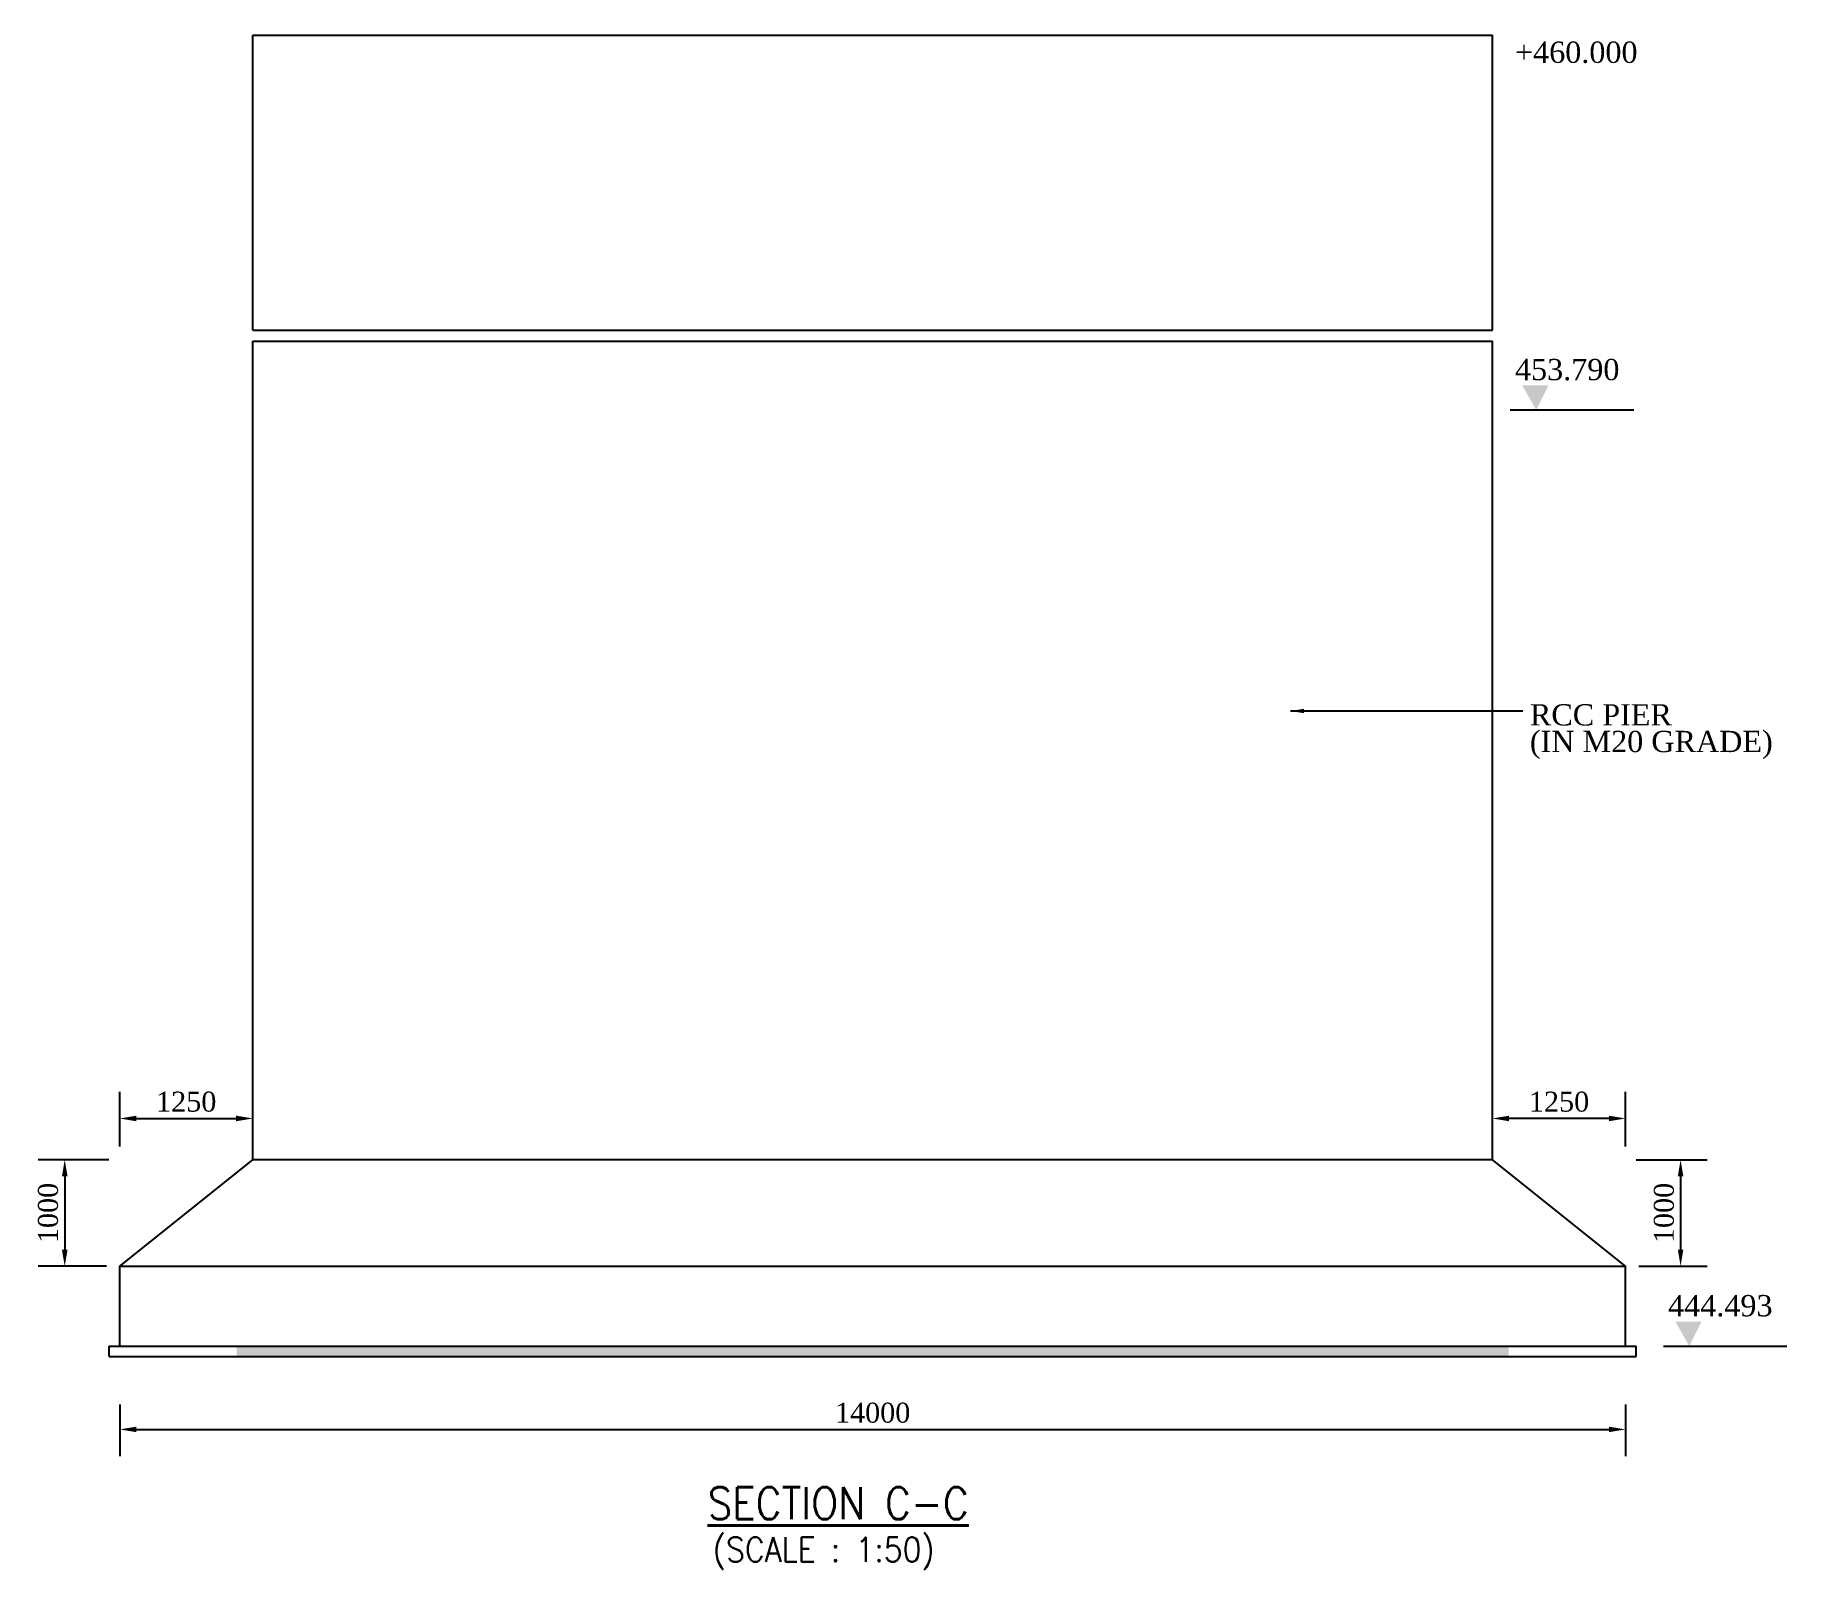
# Model space of a CAD drawing. Header units: inches. Extents: x -400915 to 515323, y 79868 to 577806.
# Drawn here: x 288047 to 304510, y 317768 to 332193 of the extents above; entities that cross this region are included whole.
import ezdxf

# ---------------------------------------------------------------- set-up
doc = ezdxf.new("R2010")
doc.units = ezdxf.units.IN
doc.header["$LTSCALE"] = 0.315
doc.header["$MEASUREMENT"] = 0
doc.layers.get('0').update_dxf_attribs({"color": 9})
for name, color, linetype, lineweight in [('DIM', 1, 'Continuous', 20), ('DMT', 5, 'Continuous', 25), ('TXC', 7, 'Continuous', 40)]:
    doc.layers.add(name, color=color, linetype=linetype, lineweight=lineweight)
doc.layers.add('rec', color=7, linetype='Continuous')
doc.layers.add('stru', color=2, linetype='Continuous')
doc.styles.add('S1', font='ROMANS.shx')
doc.styles.get("Standard").update_dxf_attribs({"font": 'romantic.ttf'})
doc.linetypes.add('ZIGZAG', pattern='A,0.00254,-5.08,[131,ltypeshp.shx,S=5.08,R=0,X=-5.08,Y=0],-10.16,[131,ltypeshp.shx,S=5.08,R=180,X=5.08,Y=0],-5.08', length=20.32254)
doc.dimstyles.new('kri', dxfattribs={"dimtxt": 150, "dimasz": 125, "dimexe": 0.18, "dimexo": 0.0625, "dimgap": 0.09, "dimtad": 1, "dimdec": 0, "dimrnd": 1, "dimzin": 0, "dimdsep": 46, "dimtxsty": 'Standard', "dimblk": 'OBLIQUE', "dimcen": 0.09, "dimclrd": 1, "dimclre": 5, "dimclrt": 3, "dimadec": 0, "dimazin": 0, "dimtfac": 1, "dimtdec": 0, "dimtofl": 0, "dimtmove": 2, "dimatfit": 3, "dimfxl": 1, "dimtolj": 1, "dimtzin": 0, "dimarcsym": 0})

msp = doc.modelspace()

# ---------------------------------------------------------------- texts
at = {"layer": 'DMT', "style": 'S1', "width": 0.9}
msp.add_text('(SCALE : 1:50)', height=230, dxfattribs=at).set_placement((294416.4, 317845))
at = {"layer": 'stru'}
for s, p in [('+460.000', (301953.7, 331931)), ('453.790', (301953.7, 328949.2)), ('RCC PIER', (302094.1, 325704.3)), ('(IN M20 GRADE)', (302094.1, 325453.9)), ('444.493', (303392.6, 320152.2))]:
    msp.add_text(s, height=200, dxfattribs=at).set_placement(p)
at = {"layer": 'TXC', "style": 'S1', "width": 0.9}
msp.add_text('%%USECTION C-C', height=300, dxfattribs=at).set_placement((294367.7, 318245.3))

# ---------------------------------------------------------------- blocks, each defined once
blk = doc.blocks.new('*D5')
at = {"layer": 'Defpoints', "color": 0, "ltscale": 0.5, "transparency": 16777216}
for p in [(290093, 322011), (288843, 321623), (290093, 321623)]:
    blk.add_point(p, dxfattribs=at)
at = {"layer": 'rec', "color": 1, "lineweight": -2, "ltscale": 0.5, "transparency": 16777216}
for p, q in [((288843, 321748), (288843, 322261)), ((290093, 321748), (290093, 322261)), ((288999, 322011), (289937, 322011))]:
    blk.add_line(p, q, dxfattribs=at)
at = {"layer": 'rec', "color": 1, "ltscale": 0.5, "transparency": 16777216}
for points in [[(288999, 322037), (288999, 321985), (288843, 322011)], [(289937, 322037), (289937, 321985), (290093, 322011)]]:
    blk.add_solid(points, dxfattribs=at)
at = {"layer": 'rec', "color": 3, "ltscale": 0.5, "transparency": 16777216, "insert": (289468, 322168), "char_height": 187.5, "attachment_point": 5}
blk.add_mtext('\\A1;1250', dxfattribs=at)
blk = doc.blocks.new('*D6')
at = {"layer": 'Defpoints', "color": 0, "ltscale": 0.5, "transparency": 16777216}
for p in [(288867, 321623), (288326, 320623), (288843, 320623)]:
    blk.add_point(p, dxfattribs=at)
at = {"layer": 'rec', "color": 1, "lineweight": -2, "ltscale": 0.5, "transparency": 16777216}
for p, q in [((288742, 321623), (288076, 321623)), ((288326, 321467), (288326, 320779)), ((288718, 320623), (288076, 320623))]:
    blk.add_line(p, q, dxfattribs=at)
at = {"layer": 'rec', "color": 1, "ltscale": 0.5, "transparency": 16777216}
for points in [[(288300, 321467), (288353, 321467), (288326, 321623)], [(288300, 320779), (288353, 320779), (288326, 320623)]]:
    blk.add_solid(points, dxfattribs=at)
at = {"layer": 'rec', "color": 3, "ltscale": 0.5, "transparency": 16777216, "insert": (288170, 321123), "char_height": 187.5, "attachment_point": 5, "rotation": 90}
blk.add_mtext('\\A1;1000', dxfattribs=at)
blk = doc.blocks.new('*D7')
at = {"layer": 'Defpoints', "color": 0, "ltscale": 0.5, "transparency": 16777216}
for p in [(288843, 319449), (302993, 319449), (302993, 319089)]:
    blk.add_point(p, dxfattribs=at)
at = {"layer": 'rec', "color": 1, "lineweight": -2, "ltscale": 0.5, "transparency": 16777216}
for p, q in [((288843, 319324), (288843, 318839)), ((302993, 319324), (302993, 318839)), ((288999, 319089), (302837, 319089))]:
    blk.add_line(p, q, dxfattribs=at)
at = {"layer": 'rec', "color": 1, "ltscale": 0.5, "transparency": 16777216}
for points in [[(288999, 319115), (288999, 319063), (288843, 319089)], [(302837, 319115), (302837, 319063), (302993, 319089)]]:
    blk.add_solid(points, dxfattribs=at)
at = {"layer": 'rec', "color": 3, "ltscale": 0.5, "transparency": 16777216, "insert": (295918, 319245), "char_height": 187.5, "attachment_point": 5}
blk.add_mtext('\\A1;14000', dxfattribs=at)
blk = doc.blocks.new('*D9')
at = {"layer": 'Defpoints', "color": 0, "ltscale": 0.5, "transparency": 16777216}
for p in [(301743, 322011), (301743, 321623), (302993, 321623)]:
    blk.add_point(p, dxfattribs=at)
at = {"layer": 'rec', "color": 1, "lineweight": -2, "ltscale": 0.5, "transparency": 16777216}
for p, q in [((301743, 321748), (301743, 322261)), ((302993, 321748), (302993, 322261)), ((302837, 322011), (301899, 322011))]:
    blk.add_line(p, q, dxfattribs=at)
at = {"layer": 'rec', "color": 1, "ltscale": 0.5, "transparency": 16777216}
for points in [[(301899, 322037), (301899, 321985), (301743, 322011)], [(302837, 322037), (302837, 321985), (302993, 322011)]]:
    blk.add_solid(points, dxfattribs=at)
at = {"layer": 'rec', "color": 3, "ltscale": 0.5, "transparency": 16777216, "insert": (302368, 322168), "char_height": 187.5, "attachment_point": 5}
blk.add_mtext('\\A1;1250', dxfattribs=at)
blk = doc.blocks.new('*D8')
at = {"layer": 'Defpoints', "color": 0, "ltscale": 0.5, "transparency": 16777216}
for p in [(302969, 321623), (302993, 320623), (303510, 320623)]:
    blk.add_point(p, dxfattribs=at)
at = {"layer": 'rec', "color": 1, "lineweight": -2, "ltscale": 0.5, "transparency": 16777216}
for p, q in [((303094, 321623), (303760, 321623)), ((303510, 321467), (303510, 320779)), ((303118, 320623), (303760, 320623))]:
    blk.add_line(p, q, dxfattribs=at)
at = {"layer": 'rec', "color": 1, "ltscale": 0.5, "transparency": 16777216}
for points in [[(303484, 321467), (303536, 321467), (303510, 321623)], [(303484, 320779), (303536, 320779), (303510, 320623)]]:
    blk.add_solid(points, dxfattribs=at)
at = {"layer": 'rec', "color": 3, "ltscale": 0.5, "transparency": 16777216, "insert": (303354, 321123), "char_height": 187.5, "attachment_point": 5, "rotation": 90}
blk.add_mtext('\\A1;1000', dxfattribs=at)
blk = doc.blocks.new('_Oblique')
at = {"color": 0, "linetype": 'ByBlock', "lineweight": -2}
blk.add_line((-0.5, -0.5), (0.5, 0.5), dxfattribs=at)

# ---------------------------------------------------------------- dimensions: what is measured, and where the dimension line sits
at = {"layer": 'rec', "ltscale": 0.5}
dim = msp.add_linear_dim(base=(290093.2, 322011.3), p1=(288843.2, 321622.8), p2=(290093.2, 321622.8), dimstyle='kri', override={"dimscale": 1.25, "dimexe": 200, "dimexo": 100, "dimgap": 50, "dimsah": 1, "dimclre": 1}, dxfattribs=at)
dim.commit()
dim.dimension.update_dxf_attribs({"geometry": '*D5', "text_midpoint": (289468.2, 322167.5)})
for base, p1, p2, angle, picture, middle in [((301743.2, 322011.3), (302993.2, 321622.8), (301743.2, 321622.8), 180, '*D9', (302368.2, 322167.5)), ((288326.5, 320622.8), (288867, 321622.8), (288843.2, 320622.8), 90, '*D6', (288170.2, 321122.8)), ((303510, 320622.8), (302969.4, 321622.8), (302993.2, 320622.8), 90, '*D8', (303353.7, 321122.8))]:
    dim = msp.add_linear_dim(base=base, p1=p1, p2=p2, angle=angle, dimstyle='kri', override={"dimscale": 1.25, "dimexe": 200, "dimexo": 100, "dimgap": 50, "dimsah": 1, "dimclre": 1}, dxfattribs=at)
    dim.commit()
    dim.dimension.update_dxf_attribs({"geometry": picture, "text_midpoint": middle})
dim = msp.add_linear_dim(base=(302993.2, 319088.8), p1=(288843.2, 319449.4), p2=(302993.2, 319449.4), text='14000', dimstyle='kri', override={"dimscale": 1.25, "dimexe": 200, "dimexo": 100, "dimgap": 50, "dimsah": 1, "dimclre": 1}, dxfattribs=at)
dim.commit()
dim.dimension.update_dxf_attribs({"geometry": '*D7', "text_midpoint": (295918.2, 319245.1)})

# ---------------------------------------------------------------- hatches: boundary and pattern name
at = {"layer": 'rec', "ltscale": 0.5}
h = msp.add_hatch(dxfattribs=at)
h.set_pattern_fill('AR-CONC', color=256, scale=30, style=0)
h.set_pattern_definition([(50, (0, 0), (215.178055, -18.82564), [22.5, -247.5]), (355, (0, 0), (-41.6254, 225.65764), [18, -198]), (100.4514, (17.93, -1.57), (173.55281, 206.83186), [19.12206, -210.34263]), (46.1842, (0, 60), (320.17231, -49.6557), [33.75, -371.25]), (96.6356, (26.68, 55.86), (280.39881, 292.23536), [28.68309, -315.5139]), (351.1842, (0, 60), (280.39858, 292.23558), [27, -297]), (21, (30, 45), (179.072116, -120.78567), [22.5, -247.5]), (326, (30, 45), (72.9946, 217.54501), [18, -198]), (71.4514, (44.92, 34.93), (252.06679, 96.75915), [19.12206, -210.34263]), (37.5, (0, 0), (3.647957, 99.868156), [0, -195.6, 0, -201, 0, -198.75]), (7.5, (0, 0), (78.92086, 118.323514), [0, -114.6, 0, -191.1, 0, -75.75]), (327.5, (-66.9, 0), (160.146731, -6.766462), [0, -75, 0, -234, 0, -310.5]), (317.5, (-96.9, 0), (174.95585, 30.031495), [0, -97.5, 0, -155.4, 0, -220.5])])
h.paths.add_polyline_path([(301893.2, 319872.8), (289943.2, 319872.8), (289943.2, 319772.8), (301893.2, 319772.8)])

# ---------------------------------------------------------------- linework, layer by layer
at = {"layer": 'DIM'}
for points in [[(302268.6, 328899.1), (302022.3, 328899.7), (302152.8, 328669.8)], [(303707.6, 320102.1), (303461.2, 320102.7), (303591.8, 319872.8)]]:
    msp.add_solid(points, dxfattribs=at)
at = {"layer": 'rec', "color": 8, "linetype": 'ZIGZAG', "ltscale": 0.5}
for p, q in [((290093.2, 329418.3), (301743.2, 329418.3)), ((290093.2, 329314.8), (301743.2, 329314.8))]:
    msp.add_line(p, q, dxfattribs=at)
at = {"layer": 'rec', "ltscale": 0.5}
for p, q in [((301910.2, 328669.8), (303070.8, 328669.8)), ((303349.1, 319872.8), (304509.7, 319872.8))]:
    msp.add_line(p, q, dxfattribs=at)
at = {"layer": 'stru'}
for p, q in [((290093.2, 329418.3), (290093.2, 332192.5)), ((290093.2, 332192.5), (301743.2, 332192.5)), ((301743.2, 329418.3), (301743.2, 332192.5)), ((290093.2, 321622.8), (290093.2, 329314.8)), ((301743.2, 321622.8), (301743.2, 329314.8)), ((288843.2, 320622.8), (290093.2, 321622.8)), ((301743.2, 321622.8), (290093.2, 321622.8)), ((302993.2, 320622.8), (301743.2, 321622.8)), ((288843.2, 319872.8), (288843.2, 320622.8)), ((288843.2, 320622.8), (302993.2, 320622.8)), ((302993.2, 319872.8), (302993.2, 320622.8)), ((288743.2, 319872.8), (303093.2, 319872.8)), ((288743.2, 319772.8), (288743.2, 319872.8)), ((303093.2, 319772.8), (303093.2, 319872.8)), ((288743.2, 319772.8), (303093.2, 319772.8))]:
    msp.add_line(p, q, dxfattribs=at)

msp.set_redraw_order([(e.dxf.handle, doc.entitydb.next_handle()) for e in msp.query("TEXT MTEXT ATTDEF DIMENSION ARC_DIMENSION")])  # texts and dimensions are drawn at this point

# ---------------------------------------------------------------- leaders
at = {"layer": 'rec', "ltscale": 0.5}
msp.add_leader([(299845.6, 325840.3), (302026.2, 325840.3)], dimstyle='kri', override={"dimgap": 0.09, "dimtad": 0}, dxfattribs=at)

doc.saveas('drawing.dxf')
